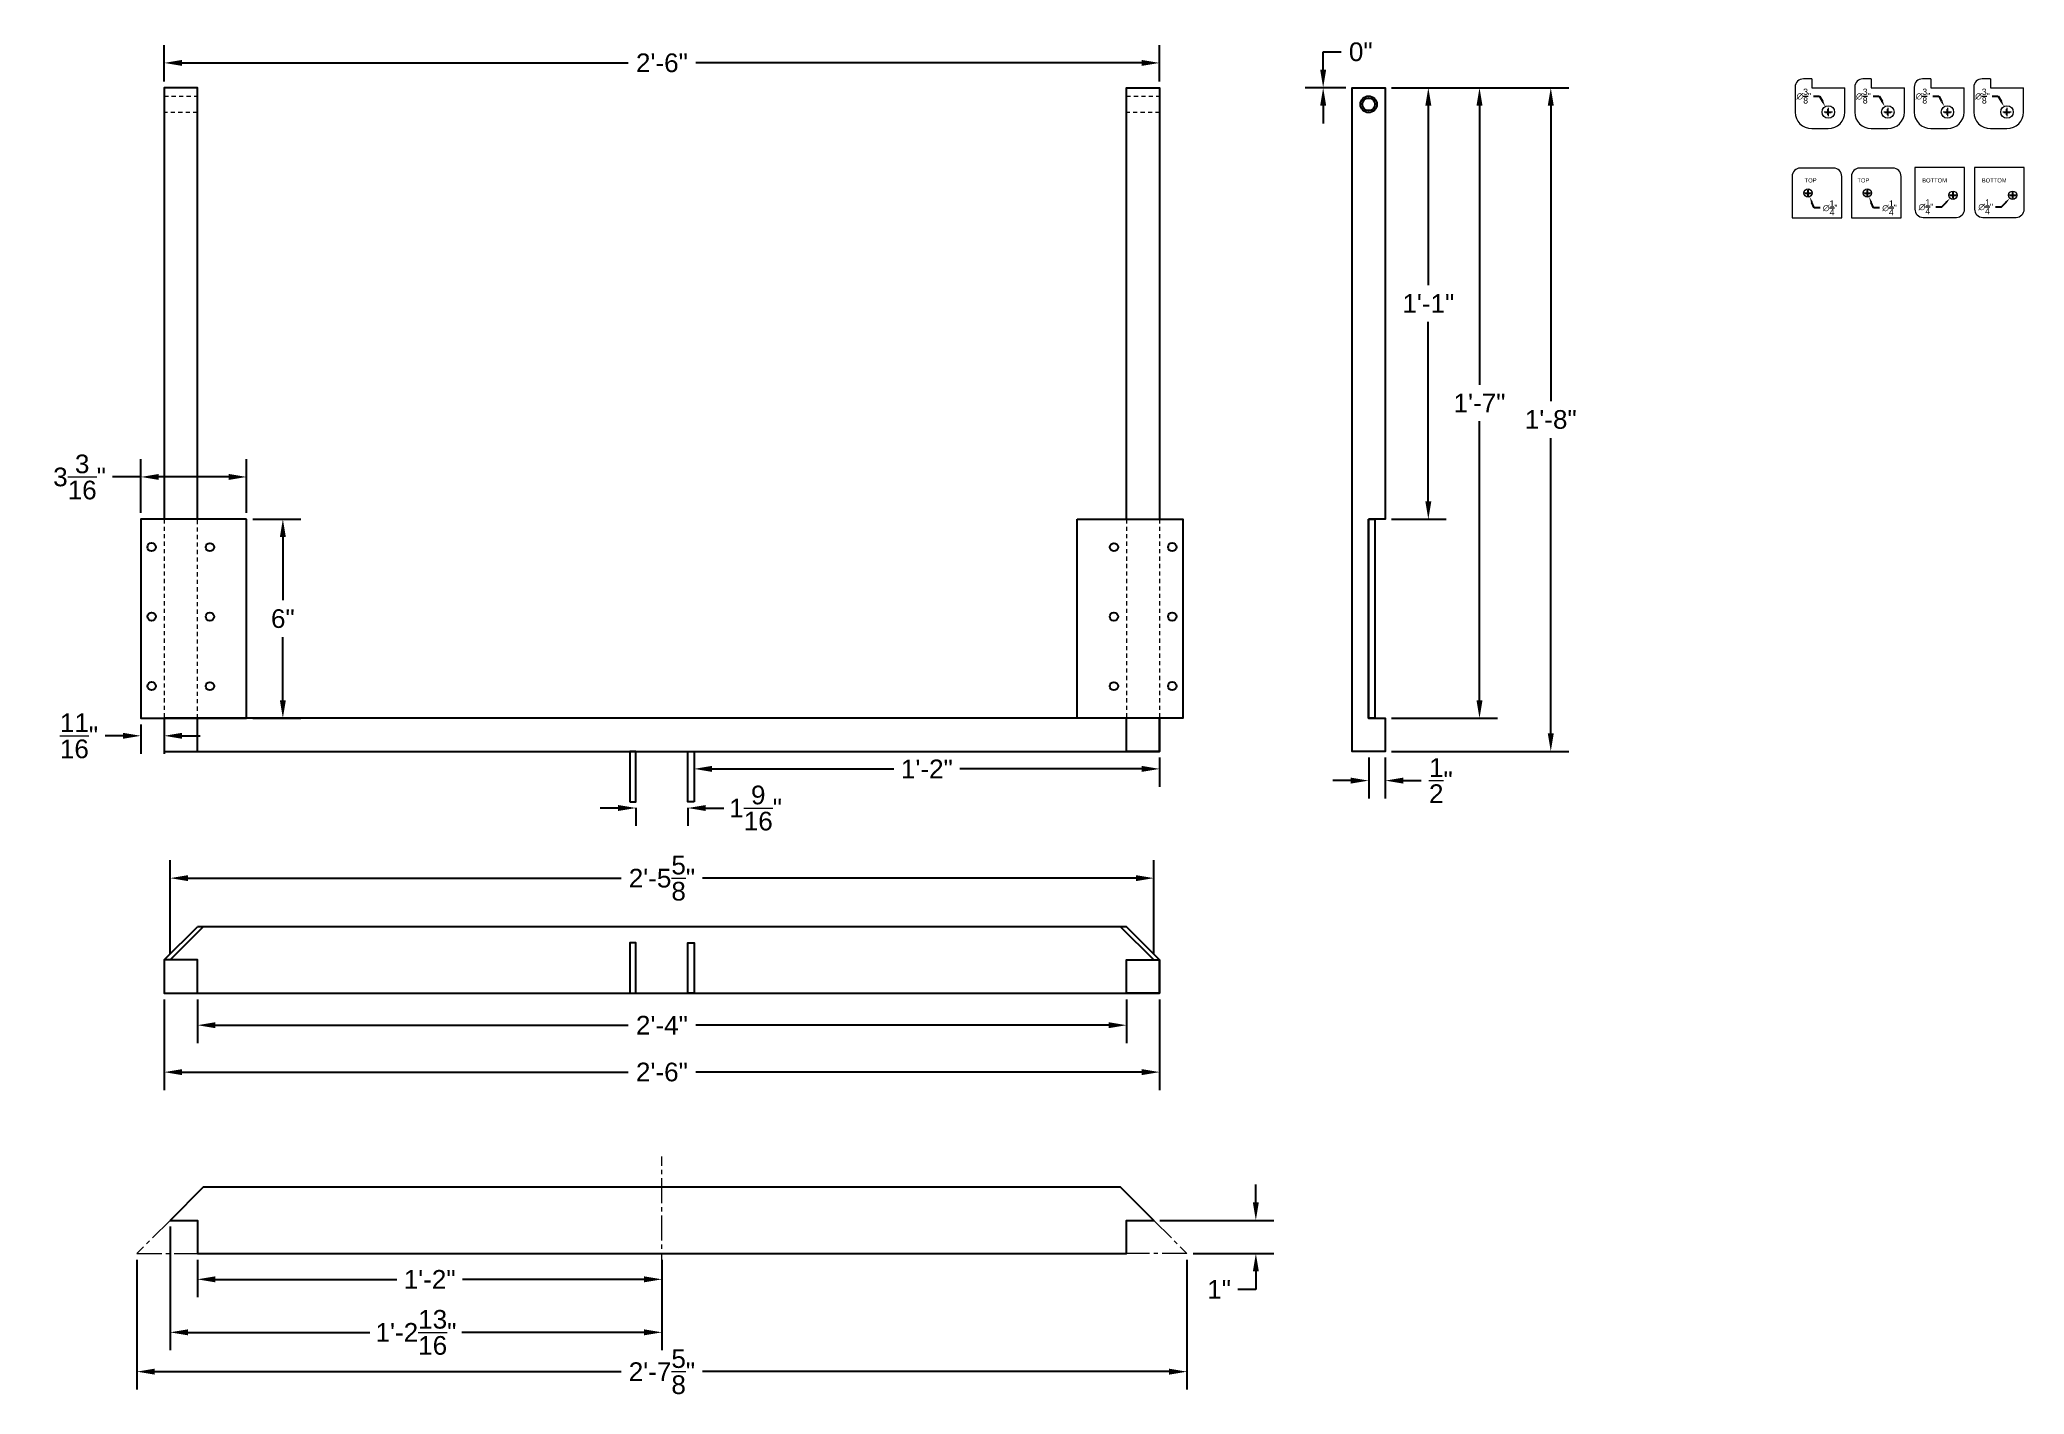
# Model space of a CAD drawing. Header units: inches. Extents: x 4 to 211, y 30 to 478.
# Drawn here: x 55.2 to 115, y 437 to 477.8 of the extents above; entities that cross this region are included whole.
import ezdxf

# ---------------------------------------------------------------- set-up
doc = ezdxf.new("R2010")
doc.units = ezdxf.units.IN
doc.header["$MEASUREMENT"] = 0
doc.header["$PDMODE"] = 3
doc.linetypes.add('CENTER2', pattern=[1.125, 0.75, -0.125, 0.125, -0.125])
doc.linetypes.add('HIDDEN2', pattern=[0.1875, 0.125, -0.0625])
for name, color, linetype, lineweight in [('CENTERLINE', 6, 'CENTER2', 13), ('DIM', 6, 'Continuous', 13), ('HIDDEN', 1, 'HIDDEN2', 13)]:
    doc.layers.add(name, color=color, linetype=linetype, lineweight=lineweight)
doc.layers.add('OBJECT', color=7, linetype='Continuous')
doc.styles.add('DIM', font='arial.ttf')
doc.styles.add('TitleAttribute', font='arial.ttf', dxfattribs={"height": 0.125})
doc.dimstyles.new('SM Dimensions', dxfattribs={"dimtxt": 0.1875, "dimasz": 0.18, "dimexe": 0.18, "dimexo": 0.0625, "dimgap": 0.09, "dimtad": 0, "dimtih": 1, "dimtoh": 1, "dimdec": 4, "dimzin": 0, "dimdsep": 46, "dimlunit": 4, "dimtxsty": 'DIM', "dimcen": 0.09, "dimadec": 0, "dimazin": 0, "dimtfac": 1, "dimtdec": 4, "dimtofl": 0, "dimtmove": 0, "dimatfit": 3, "dimfxl": 1, "dimtolj": 1, "dimtzin": 0, "dimarcsym": 0})
doc.dimstyles.new('SMD Dimensions', dxfattribs={"dimscale": 3, "dimtxt": 0.1875, "dimasz": 0.18, "dimexe": 0.18, "dimexo": 0.0625, "dimgap": 0.09, "dimtad": 0, "dimtih": 1, "dimtoh": 1, "dimdec": 4, "dimzin": 0, "dimdsep": 46, "dimlunit": 4, "dimtxsty": 'DIM', "dimcen": 0.09, "dimadec": 0, "dimazin": 0, "dimtfac": 1, "dimtdec": 4, "dimtofl": 0, "dimtmove": 0, "dimatfit": 3, "dimfxl": 1, "dimtolj": 1, "dimtzin": 0, "dimarcsym": 0})

msp = doc.modelspace()

# ---------------------------------------------------------------- texts
at = {"layer": 'DIM', "char_height": 0.125, "attachment_point": 1, "style": 'TitleAttribute'}
for s, insert in [('TOP', (108.35333, 473.65478)), ('TOP', (109.94278, 473.65478)), ('BOTTOM', (111.89608, 473.65478)), ('BOTTOM', (113.69408, 473.65478))]:
    msp.add_mtext_dynamic_manual_height_columns(s, width=0.4356626, gutter_width=0.625, heights=[0], dxfattribs=dict(at, insert=insert))

# ---------------------------------------------------------------- blocks, each defined once
blk = doc.blocks.new('*D32')
at = {"layer": 'Defpoints', "color": 0, "transparency": 16777216}
for p in [(95.714, 476.386), (95.714, 463.378), (97.012, 463.378)]:
    blk.add_point(p, dxfattribs=at)
at = {"layer": 'DIM', "color": 0, "lineweight": -2, "transparency": 16777216}
for p, q in [((95.901, 476.386), (97.552, 476.386)), ((97.012, 475.846), (97.012, 470.434)), ((97.012, 463.918), (97.012, 469.329)), ((95.901, 463.378), (97.552, 463.378))]:
    blk.add_line(p, q, dxfattribs=at)
at = {"layer": 'DIM', "color": 0, "transparency": 16777216}
for points in [[(96.922, 475.846), (97.102, 475.846), (97.012, 476.386)], [(96.922, 463.918), (97.102, 463.918), (97.012, 463.378)]]:
    blk.add_solid(points, dxfattribs=at)
at = {"layer": 'DIM', "color": 0, "transparency": 16777216, "insert": (97.012, 469.882), "char_height": 0.5625, "attachment_point": 5, "style": 'DIM'}
blk.add_mtext('\\A1;1\'-1"', dxfattribs=at)
blk = doc.blocks.new('*D33')
at = {"layer": 'Defpoints', "color": 0, "transparency": 16777216}
for p in [(95.714, 476.386), (95.714, 456.378), (100.702, 456.378)]:
    blk.add_point(p, dxfattribs=at)
at = {"layer": 'DIM', "color": 0, "lineweight": -2, "transparency": 16777216}
for p, q in [((95.901, 476.386), (101.242, 476.386)), ((100.702, 475.846), (100.702, 466.939)), ((100.702, 456.918), (100.702, 465.825)), ((95.901, 456.378), (101.242, 456.378))]:
    blk.add_line(p, q, dxfattribs=at)
at = {"layer": 'DIM', "color": 0, "transparency": 16777216}
for points in [[(100.612, 475.846), (100.792, 475.846), (100.702, 476.386)], [(100.612, 456.918), (100.792, 456.918), (100.702, 456.378)]]:
    blk.add_solid(points, dxfattribs=at)
at = {"layer": 'DIM', "color": 0, "transparency": 16777216, "insert": (100.702, 466.382), "char_height": 0.5625, "attachment_point": 5, "style": 'DIM'}
blk.add_mtext('\\A1;1\'-8"', dxfattribs=at)
blk = doc.blocks.new('*D34')
at = {"layer": 'Defpoints', "color": 0, "transparency": 16777216}
for p in [(95.714, 476.386), (95.714, 457.378), (98.554, 457.378)]:
    blk.add_point(p, dxfattribs=at)
at = {"layer": 'DIM', "color": 0, "lineweight": -2, "transparency": 16777216}
for p, q in [((95.901, 476.386), (99.094, 476.386)), ((98.554, 475.846), (98.554, 467.434)), ((98.554, 457.918), (98.554, 466.329)), ((95.901, 457.378), (99.094, 457.378))]:
    blk.add_line(p, q, dxfattribs=at)
at = {"layer": 'DIM', "color": 0, "transparency": 16777216}
for points in [[(98.464, 475.846), (98.644, 475.846), (98.554, 476.386)], [(98.464, 457.918), (98.644, 457.918), (98.554, 457.378)]]:
    blk.add_solid(points, dxfattribs=at)
at = {"layer": 'DIM', "color": 0, "transparency": 16777216, "insert": (98.554, 466.882), "char_height": 0.5625, "attachment_point": 5, "style": 'DIM'}
blk.add_mtext('\\A1;1\'-7"', dxfattribs=at)
blk = doc.blocks.new('*D35')
at = {"layer": 'Defpoints', "color": 0, "transparency": 16777216}
for p in [(95.214, 456.378), (95.714, 456.378), (95.714, 455.497)]:
    blk.add_point(p, dxfattribs=at)
at = {"layer": 'DIM', "color": 0, "lineweight": -2, "transparency": 16777216}
for p, q in [((95.214, 456.191), (95.214, 454.957)), ((95.714, 456.191), (95.714, 454.957)), ((94.674, 455.497), (94.134, 455.497)), ((96.254, 455.497), (96.794, 455.497))]:
    blk.add_line(p, q, dxfattribs=at)
at = {"layer": 'DIM', "color": 0, "transparency": 16777216}
for points in [[(94.674, 455.587), (94.674, 455.407), (95.214, 455.497)], [(96.254, 455.587), (96.254, 455.407), (95.714, 455.497)]]:
    blk.add_solid(points, dxfattribs=at)
at = {"layer": 'DIM', "color": 0, "transparency": 16777216, "insert": (97.39, 455.497), "char_height": 0.5625, "attachment_point": 5, "style": 'DIM'}
blk.add_mtext('\\A1;{\\H1x;\\S1/2;}"', dxfattribs=at)
blk = doc.blocks.new('*D36')
at = {"layer": 'Defpoints', "color": 0, "transparency": 16777216}
for p in [(58.914, 449.09), (88.914, 449.09), (88.914, 446.709)]:
    blk.add_point(p, dxfattribs=at)
at = {"layer": 'DIM', "color": 0, "lineweight": -2, "transparency": 16777216}
for p, q in [((58.914, 448.903), (58.914, 446.169)), ((88.914, 448.903), (88.914, 446.169)), ((59.454, 446.709), (72.892, 446.709)), ((88.374, 446.709), (74.936, 446.709))]:
    blk.add_line(p, q, dxfattribs=at)
at = {"layer": 'DIM', "color": 0, "transparency": 16777216}
for points in [[(59.454, 446.799), (59.454, 446.619), (58.914, 446.709)], [(88.374, 446.799), (88.374, 446.619), (88.914, 446.709)]]:
    blk.add_solid(points, dxfattribs=at)
at = {"layer": 'DIM', "color": 0, "transparency": 16777216, "insert": (73.914, 446.709), "char_height": 0.5625, "attachment_point": 5, "style": 'DIM'}
blk.add_mtext('\\A1;2\'-6"', dxfattribs=at)
blk = doc.blocks.new('*D37')
at = {"layer": 'Defpoints', "color": 0, "transparency": 16777216}
for p in [(88.737, 452.557), (59.091, 450.09), (88.737, 450.09)]:
    blk.add_point(p, dxfattribs=at)
at = {"layer": 'DIM', "color": 0, "lineweight": -2, "transparency": 16777216}
for p, q in [((59.091, 450.278), (59.091, 453.097)), ((88.737, 450.278), (88.737, 453.097)), ((59.631, 452.557), (72.686, 452.557)), ((88.197, 452.557), (75.142, 452.557))]:
    blk.add_line(p, q, dxfattribs=at)
at = {"layer": 'DIM', "color": 0, "transparency": 16777216}
for points in [[(59.631, 452.647), (59.631, 452.467), (59.091, 452.557)], [(88.197, 452.647), (88.197, 452.467), (88.737, 452.557)]]:
    blk.add_solid(points, dxfattribs=at)
at = {"layer": 'DIM', "color": 0, "transparency": 16777216, "insert": (73.914, 452.557), "char_height": 0.5625, "attachment_point": 5, "style": 'DIM'}
blk.add_mtext('\\A1;2\'-5{\\H1x;\\S5/8;}"', dxfattribs=at)
blk = doc.blocks.new('*D38')
at = {"layer": 'Defpoints', "color": 0, "transparency": 16777216}
for p in [(59.914, 449.09), (87.914, 449.09), (87.914, 448.124)]:
    blk.add_point(p, dxfattribs=at)
at = {"layer": 'DIM', "color": 0, "lineweight": -2, "transparency": 16777216}
for p, q in [((59.914, 448.903), (59.914, 447.584)), ((87.914, 448.903), (87.914, 447.584)), ((60.454, 448.124), (72.892, 448.124)), ((87.374, 448.124), (74.936, 448.124))]:
    blk.add_line(p, q, dxfattribs=at)
at = {"layer": 'DIM', "color": 0, "transparency": 16777216}
for points in [[(60.454, 448.214), (60.454, 448.034), (59.914, 448.124)], [(87.374, 448.214), (87.374, 448.034), (87.914, 448.124)]]:
    blk.add_solid(points, dxfattribs=at)
at = {"layer": 'DIM', "color": 0, "transparency": 16777216, "insert": (73.914, 448.124), "char_height": 0.5625, "attachment_point": 5, "style": 'DIM'}
blk.add_mtext('\\A1;2\'-4"', dxfattribs=at)
blk = doc.blocks.new('*D39')
at = {"layer": 'Defpoints', "color": 0, "transparency": 16777216}
for p in [(58.091, 441.24), (89.737, 441.24), (89.737, 437.679)]:
    blk.add_point(p, dxfattribs=at)
at = {"layer": 'DIM', "color": 0, "lineweight": -2, "transparency": 16777216}
for p, q in [((58.091, 441.052), (58.091, 437.139)), ((89.737, 441.052), (89.737, 437.139)), ((58.631, 437.679), (72.686, 437.679)), ((89.197, 437.679), (75.142, 437.679))]:
    blk.add_line(p, q, dxfattribs=at)
at = {"layer": 'DIM', "color": 0, "transparency": 16777216}
for points in [[(58.631, 437.769), (58.631, 437.589), (58.091, 437.679)], [(89.197, 437.769), (89.197, 437.589), (89.737, 437.679)]]:
    blk.add_solid(points, dxfattribs=at)
at = {"layer": 'DIM', "color": 0, "transparency": 16777216, "insert": (73.914, 437.679), "char_height": 0.5625, "attachment_point": 5, "style": 'DIM'}
blk.add_mtext('\\A1;2\'-7{\\H1x;\\S5/8;}"', dxfattribs=at)
blk = doc.blocks.new('*D40')
at = {"layer": 'Defpoints', "color": 0, "transparency": 16777216}
for p in [(59.091, 442.24), (73.914, 440.51), (73.914, 438.864)]:
    blk.add_point(p, dxfattribs=at)
at = {"layer": 'DIM', "color": 0, "lineweight": -2, "transparency": 16777216}
for p, q in [((59.091, 442.052), (59.091, 438.324)), ((73.914, 440.323), (73.914, 438.324)), ((59.631, 438.864), (65.116, 438.864)), ((73.374, 438.864), (67.889, 438.864))]:
    blk.add_line(p, q, dxfattribs=at)
at = {"layer": 'DIM', "color": 0, "transparency": 16777216}
for points in [[(59.631, 438.954), (59.631, 438.774), (59.091, 438.864)], [(73.374, 438.954), (73.374, 438.774), (73.914, 438.864)]]:
    blk.add_solid(points, dxfattribs=at)
at = {"layer": 'DIM', "color": 0, "transparency": 16777216, "insert": (66.502, 438.864), "char_height": 0.5625, "attachment_point": 5, "style": 'DIM'}
blk.add_mtext('\\A1;1\'-2{\\H1x;\\S13/16;}"', dxfattribs=at)
blk = doc.blocks.new('*D41')
at = {"layer": 'Defpoints', "color": 0, "transparency": 16777216}
for p in [(59.914, 441.24), (73.914, 441.24), (73.914, 440.462)]:
    blk.add_point(p, dxfattribs=at)
at = {"layer": 'DIM', "color": 0, "lineweight": -2, "transparency": 16777216}
for p, q in [((59.914, 441.052), (59.914, 439.922)), ((73.914, 441.052), (73.914, 439.922)), ((60.454, 440.462), (65.923, 440.462)), ((73.374, 440.462), (67.905, 440.462))]:
    blk.add_line(p, q, dxfattribs=at)
at = {"layer": 'DIM', "color": 0, "transparency": 16777216}
for points in [[(60.454, 440.552), (60.454, 440.372), (59.914, 440.462)], [(73.374, 440.552), (73.374, 440.372), (73.914, 440.462)]]:
    blk.add_solid(points, dxfattribs=at)
at = {"layer": 'DIM', "color": 0, "transparency": 16777216, "insert": (66.914, 440.462), "char_height": 0.5625, "attachment_point": 5, "style": 'DIM'}
blk.add_mtext('\\A1;1\'-2"', dxfattribs=at)
blk = doc.blocks.new('*D42')
at = {"layer": 'Defpoints', "color": 0, "transparency": 16777216}
for p in [(88.737, 442.24), (89.737, 441.24), (91.814, 441.24)]:
    blk.add_point(p, dxfattribs=at)
at = {"layer": 'DIM', "color": 0, "lineweight": -2, "transparency": 16777216}
for p, q in [((91.814, 442.78), (91.814, 443.32)), ((88.925, 442.24), (92.354, 442.24)), ((89.925, 441.24), (92.354, 441.24)), ((91.814, 440.7), (91.814, 440.16)), ((91.814, 440.16), (91.274, 440.16))]:
    blk.add_line(p, q, dxfattribs=at)
at = {"layer": 'DIM', "color": 0, "transparency": 16777216}
for points in [[(91.724, 442.78), (91.904, 442.78), (91.814, 442.24)], [(91.724, 440.7), (91.904, 440.7), (91.814, 441.24)]]:
    blk.add_solid(points, dxfattribs=at)
at = {"layer": 'DIM', "color": 0, "transparency": 16777216, "insert": (90.707, 440.16), "char_height": 0.5625, "attachment_point": 5, "style": 'DIM'}
blk.add_mtext('\\A1;1"', dxfattribs=at)
blk = doc.blocks.new('*D44')
at = {"layer": 'Defpoints', "color": 0, "transparency": 16777216}
for p in [(74.884, 456.378), (88.914, 456.378), (88.914, 455.851)]:
    blk.add_point(p, dxfattribs=at)
at = {"layer": 'DIM', "color": 0, "lineweight": -2, "transparency": 16777216}
for p, q in [((74.884, 456.191), (74.884, 455.311)), ((75.424, 455.851), (80.908, 455.851)), ((88.374, 455.851), (82.89, 455.851)), ((88.914, 456.191), (88.914, 455.311))]:
    blk.add_line(p, q, dxfattribs=at)
at = {"layer": 'DIM', "color": 0, "transparency": 16777216}
for points in [[(75.424, 455.941), (75.424, 455.761), (74.884, 455.851)], [(88.374, 455.941), (88.374, 455.761), (88.914, 455.851)]]:
    blk.add_solid(points, dxfattribs=at)
at = {"layer": 'DIM', "color": 0, "transparency": 16777216, "insert": (81.899, 455.851), "char_height": 0.5625, "attachment_point": 5, "style": 'DIM'}
blk.add_mtext('\\A1;1\'-2"', dxfattribs=at)
blk = doc.blocks.new('*D45')
at = {"layer": 'Defpoints', "color": 0, "transparency": 16777216}
for p in [(73.133, 454.861), (74.696, 454.861), (74.696, 454.671)]:
    blk.add_point(p, dxfattribs=at)
at = {"layer": 'DIM', "color": 0, "lineweight": -2, "transparency": 16777216}
for p, q in [((72.593, 454.671), (72.053, 454.671)), ((73.133, 454.674), (73.133, 454.131)), ((74.696, 454.674), (74.696, 454.131)), ((75.236, 454.671), (75.776, 454.671))]:
    blk.add_line(p, q, dxfattribs=at)
at = {"layer": 'DIM', "color": 0, "transparency": 16777216}
for points in [[(72.593, 454.761), (72.593, 454.581), (73.133, 454.671)], [(75.236, 454.761), (75.236, 454.581), (74.696, 454.671)]]:
    blk.add_solid(points, dxfattribs=at)
at = {"layer": 'DIM', "color": 0, "transparency": 16777216, "insert": (76.738, 454.671), "char_height": 0.5625, "attachment_point": 5, "style": 'DIM'}
blk.add_mtext('\\A1;1{\\H1x;\\S9/16;}"', dxfattribs=at)
blk = doc.blocks.new('*D46')
at = {"layer": 'Defpoints', "color": 0, "transparency": 16777216}
for p in [(88.914, 477.134), (58.914, 476.386), (88.914, 476.386)]:
    blk.add_point(p, dxfattribs=at)
at = {"layer": 'DIM', "color": 0, "lineweight": -2, "transparency": 16777216}
for p, q in [((58.914, 476.573), (58.914, 477.674)), ((88.914, 476.573), (88.914, 477.674)), ((59.454, 477.134), (72.892, 477.134)), ((88.374, 477.134), (74.936, 477.134))]:
    blk.add_line(p, q, dxfattribs=at)
at = {"layer": 'DIM', "color": 0, "transparency": 16777216}
for points in [[(59.454, 477.224), (59.454, 477.044), (58.914, 477.134)], [(88.374, 477.224), (88.374, 477.044), (88.914, 477.134)]]:
    blk.add_solid(points, dxfattribs=at)
at = {"layer": 'DIM', "color": 0, "transparency": 16777216, "insert": (73.914, 477.134), "char_height": 0.5625, "attachment_point": 5, "style": 'DIM'}
blk.add_mtext('\\A1;2\'-6"', dxfattribs=at)
blk = doc.blocks.new('*D47')
at = {"layer": 'Defpoints', "color": 0, "transparency": 16777216}
for p in [(93.843, 476.386), (94.714, 476.386), (94.714, 476.386)]:
    blk.add_point(p, dxfattribs=at)
at = {"layer": 'DIM', "color": 0, "lineweight": -2, "transparency": 16777216}
for p, q in [((93.843, 476.926), (93.843, 477.466)), ((93.843, 477.466), (94.383, 477.466)), ((94.526, 476.386), (93.303, 476.386)), ((94.526, 476.386), (93.303, 476.386)), ((93.843, 475.846), (93.843, 475.306))]:
    blk.add_line(p, q, dxfattribs=at)
at = {"layer": 'DIM', "color": 0, "transparency": 16777216}
for points in [[(93.753, 476.926), (93.933, 476.926), (93.843, 476.386)], [(93.753, 475.846), (93.933, 475.846), (93.843, 476.386)]]:
    blk.add_solid(points, dxfattribs=at)
at = {"layer": 'DIM', "color": 0, "transparency": 16777216, "insert": (94.976, 477.466), "char_height": 0.5625, "attachment_point": 5, "style": 'DIM'}
blk.add_mtext('\\A1;0"', dxfattribs=at)
blk = doc.blocks.new('*D48')
at = {"layer": 'Defpoints', "color": 0, "transparency": 16777216}
for p in [(58.212, 457.378), (58.914, 457.378), (58.914, 456.848)]:
    blk.add_point(p, dxfattribs=at)
at = {"layer": 'DIM', "color": 0, "lineweight": -2, "transparency": 16777216}
for p, q in [((58.212, 457.191), (58.212, 456.308)), ((58.914, 457.191), (58.914, 456.308)), ((57.672, 456.848), (57.132, 456.848)), ((59.454, 456.848), (59.994, 456.848))]:
    blk.add_line(p, q, dxfattribs=at)
at = {"layer": 'DIM', "color": 0, "transparency": 16777216}
for points in [[(57.672, 456.938), (57.672, 456.758), (58.212, 456.848)], [(59.454, 456.938), (59.454, 456.758), (58.914, 456.848)]]:
    blk.add_solid(points, dxfattribs=at)
at = {"layer": 'DIM', "color": 0, "transparency": 16777216, "insert": (56.346, 456.848), "char_height": 0.5625, "attachment_point": 5, "style": 'DIM'}
blk.add_mtext('\\A1;{\\H1x;\\S11/16;}"', dxfattribs=at)
blk = doc.blocks.new('*D49')
at = {"layer": 'Defpoints', "color": 0, "transparency": 16777216}
for p in [(61.399, 463.378), (61.399, 457.378), (62.49, 457.378)]:
    blk.add_point(p, dxfattribs=at)
at = {"layer": 'DIM', "color": 0, "lineweight": -2, "transparency": 16777216}
for p, q in [((61.587, 463.378), (63.03, 463.378)), ((62.49, 462.838), (62.49, 460.935)), ((62.49, 457.918), (62.49, 459.821)), ((61.587, 457.378), (63.03, 457.378))]:
    blk.add_line(p, q, dxfattribs=at)
at = {"layer": 'DIM', "color": 0, "transparency": 16777216}
for points in [[(62.4, 462.838), (62.58, 462.838), (62.49, 463.378)], [(62.4, 457.918), (62.58, 457.918), (62.49, 457.378)]]:
    blk.add_solid(points, dxfattribs=at)
at = {"layer": 'DIM', "color": 0, "transparency": 16777216, "insert": (62.49, 460.378), "char_height": 0.5625, "attachment_point": 5, "style": 'DIM'}
blk.add_mtext('\\A1;6"', dxfattribs=at)
blk = doc.blocks.new('*D50')
at = {"layer": 'Defpoints', "color": 0, "transparency": 16777216}
for p in [(61.399, 464.652), (58.212, 463.378), (61.399, 463.378)]:
    blk.add_point(p, dxfattribs=at)
at = {"layer": 'DIM', "color": 0, "lineweight": -2, "transparency": 16777216}
for p, q in [((58.212, 463.566), (58.212, 465.192)), ((61.399, 463.566), (61.399, 465.192)), ((58.212, 464.652), (57.351, 464.652)), ((60.859, 464.652), (58.752, 464.652))]:
    blk.add_line(p, q, dxfattribs=at)
at = {"layer": 'DIM', "color": 0, "transparency": 16777216}
for points in [[(58.752, 464.742), (58.752, 464.562), (58.212, 464.652)], [(60.859, 464.742), (60.859, 464.562), (61.399, 464.652)]]:
    blk.add_solid(points, dxfattribs=at)
at = {"layer": 'DIM', "color": 0, "transparency": 16777216, "insert": (56.363, 464.652), "char_height": 0.5625, "attachment_point": 5, "style": 'DIM'}
blk.add_mtext('\\A1;3{\\H1x;\\S3/16;}"', dxfattribs=at)
blk = doc.blocks.new('*D52')
at = {"layer": 'Defpoints', "color": 0, "transparency": 16777216}
for p in [(108.977, 475.818), (109.157, 475.489)]:
    blk.add_point(p, dxfattribs=at)
at = {"layer": 'DIM', "color": 0, "lineweight": -2, "transparency": 16777216}
for p, q in [((108.623, 476.134), (108.803, 476.134)), ((108.803, 476.134), (108.89, 475.976)), ((108.977, 475.654), (109.157, 475.654)), ((109.067, 475.564), (109.067, 475.744))]:
    blk.add_line(p, q, dxfattribs=at)
at = {"layer": 'DIM', "color": 0, "transparency": 16777216}
blk.add_solid([(108.916, 475.99), (108.864, 475.961), (108.977, 475.818)], dxfattribs=at)
at = {"layer": 'DIM', "color": 0, "transparency": 16777216, "insert": (108.328, 476.134), "char_height": 0.1875, "attachment_point": 5, "style": 'DIM'}
blk.add_mtext('\\A1;∅{\\H1x;\\S3/8;}"', dxfattribs=at)
blk = doc.blocks.new('*D53')
at = {"layer": 'Defpoints', "color": 0, "transparency": 16777216}
for p in [(108.407, 473.326), (108.504, 473.096)]:
    blk.add_point(p, dxfattribs=at)
at = {"layer": 'DIM', "color": 0, "lineweight": -2, "transparency": 16777216}
for p, q in [((108.366, 473.211), (108.546, 473.211)), ((108.456, 473.121), (108.456, 473.301)), ((108.645, 472.765), (108.575, 472.931)), ((108.825, 472.765), (108.645, 472.765))]:
    blk.add_line(p, q, dxfattribs=at)
at = {"layer": 'DIM', "color": 0, "transparency": 16777216}
blk.add_solid([(108.602, 472.942), (108.547, 472.919), (108.504, 473.096)], dxfattribs=at)
at = {"layer": 'DIM', "color": 0, "transparency": 16777216, "insert": (109.123, 472.765), "char_height": 0.1875, "attachment_point": 5, "style": 'DIM'}
blk.add_mtext('\\A1;∅{\\H1x;\\S1/4;}"', dxfattribs=at)
blk = doc.blocks.new('*D54')
at = {"layer": 'Defpoints', "color": 0, "transparency": 16777216}
for p in [(112.912, 473.236), (112.739, 473.056)]:
    blk.add_point(p, dxfattribs=at)
at = {"layer": 'DIM', "color": 0, "lineweight": -2, "transparency": 16777216}
for p, q in [((112.736, 473.146), (112.916, 473.146)), ((112.826, 473.056), (112.826, 473.236)), ((112.309, 472.797), (112.489, 472.797)), ((112.489, 472.797), (112.614, 472.926))]:
    blk.add_line(p, q, dxfattribs=at)
at = {"layer": 'DIM', "color": 0, "transparency": 16777216}
blk.add_solid([(112.592, 472.947), (112.636, 472.906), (112.739, 473.056)], dxfattribs=at)
at = {"layer": 'DIM', "color": 0, "transparency": 16777216, "insert": (112.011, 472.797), "char_height": 0.1875, "attachment_point": 5, "style": 'DIM'}
blk.add_mtext('\\A1;∅{\\H1x;\\S1/4;}"', dxfattribs=at)
blk = doc.blocks.new('*D55')
at = {"layer": 'Defpoints', "color": 0, "transparency": 16777216}
for p in [(114.71, 473.236), (114.537, 473.056)]:
    blk.add_point(p, dxfattribs=at)
at = {"layer": 'DIM', "color": 0, "lineweight": -2, "transparency": 16777216}
for p, q in [((114.534, 473.146), (114.714, 473.146)), ((114.624, 473.056), (114.624, 473.236)), ((114.107, 472.797), (114.287, 472.797)), ((114.287, 472.797), (114.412, 472.926))]:
    blk.add_line(p, q, dxfattribs=at)
at = {"layer": 'DIM', "color": 0, "transparency": 16777216}
blk.add_solid([(114.39, 472.947), (114.434, 472.906), (114.537, 473.056)], dxfattribs=at)
at = {"layer": 'DIM', "color": 0, "transparency": 16777216, "insert": (113.809, 472.797), "char_height": 0.1875, "attachment_point": 5, "style": 'DIM'}
blk.add_mtext('\\A1;∅{\\H1x;\\S1/4;}"', dxfattribs=at)
blk = doc.blocks.new('*D56')
at = {"layer": 'Defpoints', "color": 0, "transparency": 16777216}
for p in [(110.194, 473.326), (110.292, 473.096)]:
    blk.add_point(p, dxfattribs=at)
at = {"layer": 'DIM', "color": 0, "lineweight": -2, "transparency": 16777216}
for p, q in [((110.153, 473.211), (110.333, 473.211)), ((110.243, 473.121), (110.243, 473.301)), ((110.433, 472.765), (110.363, 472.931)), ((110.613, 472.765), (110.433, 472.765))]:
    blk.add_line(p, q, dxfattribs=at)
at = {"layer": 'DIM', "color": 0, "transparency": 16777216}
blk.add_solid([(110.39, 472.942), (110.335, 472.919), (110.292, 473.096)], dxfattribs=at)
at = {"layer": 'DIM', "color": 0, "transparency": 16777216, "insert": (110.911, 472.765), "char_height": 0.1875, "attachment_point": 5, "style": 'DIM'}
blk.add_mtext('\\A1;∅{\\H1x;\\S1/4;}"', dxfattribs=at)
blk = doc.blocks.new('*D57')
at = {"layer": 'Defpoints', "color": 0, "transparency": 16777216}
for p in [(110.771, 475.818), (110.952, 475.489)]:
    blk.add_point(p, dxfattribs=at)
at = {"layer": 'DIM', "color": 0, "lineweight": -2, "transparency": 16777216}
for p, q in [((110.418, 476.134), (110.598, 476.134)), ((110.598, 476.134), (110.685, 475.976)), ((110.772, 475.654), (110.952, 475.654)), ((110.862, 475.564), (110.862, 475.744))]:
    blk.add_line(p, q, dxfattribs=at)
at = {"layer": 'DIM', "color": 0, "transparency": 16777216}
blk.add_solid([(110.711, 475.99), (110.658, 475.961), (110.771, 475.818)], dxfattribs=at)
at = {"layer": 'DIM', "color": 0, "transparency": 16777216, "insert": (110.123, 476.134), "char_height": 0.1875, "attachment_point": 5, "style": 'DIM'}
blk.add_mtext('\\A1;∅{\\H1x;\\S3/8;}"', dxfattribs=at)
blk = doc.blocks.new('*D58')
at = {"layer": 'Defpoints', "color": 0, "transparency": 16777216}
for p in [(112.566, 475.818), (112.746, 475.489)]:
    blk.add_point(p, dxfattribs=at)
at = {"layer": 'DIM', "color": 0, "lineweight": -2, "transparency": 16777216}
for p, q in [((112.213, 476.134), (112.393, 476.134)), ((112.393, 476.134), (112.479, 475.976)), ((112.566, 475.654), (112.746, 475.654)), ((112.656, 475.564), (112.656, 475.744))]:
    blk.add_line(p, q, dxfattribs=at)
at = {"layer": 'DIM', "color": 0, "transparency": 16777216}
blk.add_solid([(112.506, 475.99), (112.453, 475.961), (112.566, 475.818)], dxfattribs=at)
at = {"layer": 'DIM', "color": 0, "transparency": 16777216, "insert": (111.918, 476.134), "char_height": 0.1875, "attachment_point": 5, "style": 'DIM'}
blk.add_mtext('\\A1;∅{\\H1x;\\S3/8;}"', dxfattribs=at)
blk = doc.blocks.new('*D59')
at = {"layer": 'Defpoints', "color": 0, "transparency": 16777216}
for p in [(114.361, 475.818), (114.541, 475.489)]:
    blk.add_point(p, dxfattribs=at)
at = {"layer": 'DIM', "color": 0, "lineweight": -2, "transparency": 16777216}
for p, q in [((114.007, 476.134), (114.187, 476.134)), ((114.187, 476.134), (114.274, 475.976)), ((114.361, 475.654), (114.541, 475.654)), ((114.451, 475.564), (114.451, 475.744))]:
    blk.add_line(p, q, dxfattribs=at)
at = {"layer": 'DIM', "color": 0, "transparency": 16777216}
blk.add_solid([(114.3, 475.99), (114.248, 475.961), (114.361, 475.818)], dxfattribs=at)
at = {"layer": 'DIM', "color": 0, "transparency": 16777216, "insert": (113.712, 476.134), "char_height": 0.1875, "attachment_point": 5, "style": 'DIM'}
blk.add_mtext('\\A1;∅{\\H1x;\\S3/8;}"', dxfattribs=at)

# ---------------------------------------------------------------- dimensions: what is measured, and where the dimension line sits
at = {"layer": 'DIM'}
for base, p1, p2, picture, middle in [((88.91395, 477.1341), (58.91395, 476.38554), (88.91395, 476.38554), '*D46', (73.91395, 477.1341)), ((88.91395, 455.85069), (74.88389, 456.37803), (88.91395, 456.37803), '*D44', (81.89892, 455.85069)), ((95.71376, 455.49699), (95.21376, 456.37803), (95.71376, 456.37803), '*D35', (97.3899, 455.49699)), ((74.69639, 454.6714), (73.13266, 454.86134), (74.69639, 454.86134), '*D45', (76.7382, 454.6714)), ((88.737171, 452.556846), (59.090725, 450.090128), (88.737171, 450.090128), '*D37', (73.913948, 452.556846)), ((87.91395, 448.12416), (59.91395, 449.09013), (87.91395, 449.09013), '*D38', (73.91395, 448.12416)), ((73.91395, 438.86428), (59.09072, 442.23968), (73.91395, 440.51049), '*D40', (66.50234, 438.86428)), ((89.737171, 437.678565), (58.090725, 441.23968), (89.737171, 441.23968), '*D39', (73.913948, 437.678565)), ((73.91395, 440.46241), (59.91395, 441.23968), (73.91395, 441.23968), '*D41', (66.91395, 440.46241))]:
    dim = msp.add_linear_dim(base=base, p1=p1, p2=p2, dimstyle='SMD Dimensions', dxfattribs=at)
    dim.commit()
    dim.dimension.update_dxf_attribs({"geometry": picture, "text_midpoint": middle})
for base, p1, p2, picture, middle in [((93.8428366502, 476.3855429594), (94.7137580555, 476.3855429594), (94.7137580555, 476.3855429594), '*D47', (94.9761014865, 477.4655429594)), ((97.01205, 463.37803), (95.71376, 476.38554), (95.71376, 463.37803), '*D32', (97.01205, 469.88178)), ((100.70183, 456.37803), (95.71376, 476.38554), (95.71376, 456.37803), '*D33', (100.70183, 466.38178)), ((98.55367, 457.37803), (95.71376, 476.38554), (95.71376, 457.37803), '*D34', (98.55367, 466.88178)), ((62.48974, 457.37803), (61.39935, 463.37803), (61.39935, 457.37803), '*D49', (62.48974, 460.37803)), ((91.81354, 441.23968), (88.73717, 442.23968), (89.73717, 441.23968), '*D42', (90.70675, 440.15968))]:
    dim = msp.add_linear_dim(base=base, p1=p1, p2=p2, angle=90, dimstyle='SMD Dimensions', dxfattribs=at)
    dim.commit()
    dim.dimension.update_dxf_attribs({"geometry": picture, "text_midpoint": middle})
for p1, p2, picture, middle in [((109.15709, 475.48921), (108.97665, 475.81795), '*D52', (108.32847, 476.13353)), ((110.95176, 475.48921), (110.77132, 475.81795), '*D57', (110.12314, 476.13353)), ((112.74642, 475.48921), (112.56598, 475.81795), '*D58', (111.9178, 476.13353)), ((114.54109, 475.48921), (114.36065, 475.81795), '*D59', (113.71247, 476.13353)), ((108.40658, 473.32628), (108.50443, 473.09622), '*D53', (109.12337, 472.76495)), ((110.19449, 473.32628), (110.29234, 473.09622), '*D56', (110.91128, 472.76495)), ((112.91217, 473.23633), (112.73885, 473.05617), '*D54', (112.01123, 472.79674)), ((114.71017, 473.23633), (114.53685, 473.05617), '*D55', (113.80923, 472.79674))]:
    dim = msp.add_diameter_dim_2p(p1=p1, p2=p2, dimstyle='SM Dimensions', dxfattribs=at)
    dim.commit()
    dim.dimension.update_dxf_attribs({"geometry": picture, "text_midpoint": middle})
for base, p1, p2, picture, middle in [((61.39935, 464.65247), (58.21185, 463.37803), (61.39935, 463.37803), '*D50', (56.36326, 464.65247)), ((58.91395, 456.84781), (58.21185, 457.37803), (58.91395, 457.37803), '*D48', (56.34578, 456.84781)), ((88.91395, 446.70948), (58.91395, 449.09013), (88.91395, 449.09013), '*D36', (73.91395, 446.70948))]:
    dim = msp.add_linear_dim(base=base, p1=p1, p2=p2, dimstyle='SMD Dimensions', dxfattribs=at)
    dim.commit()
    dim.dimension.update_dxf_attribs({"geometry": picture, "text_midpoint": middle, "dimtype": 160})

# ---------------------------------------------------------------- linework, layer by layer
at = {"layer": 'CENTERLINE'}
for p, q in [((73.91395, 440.51049), (73.91395, 444.16592)), ((59.09072, 442.23968), (58.09072, 441.23968)), ((88.73717, 442.23968), (89.73717, 441.23968)), ((58.09072, 441.23968), (59.91395, 441.23968)), ((89.73717, 441.23968), (87.91395, 441.23968))]:
    msp.add_line(p, q, dxfattribs=at)
at = {"layer": 'DIM'}
for p, q in [((108.56687, 476.65358), (108.56687, 476.37938)), ((108.56687, 476.37938), (109.56687, 476.37938)), ((110.36154, 476.65358), (110.36154, 476.37938)), ((110.36154, 476.37938), (111.36154, 476.37938)), ((112.1562, 476.65358), (112.1562, 476.37938)), ((112.1562, 476.37938), (113.1562, 476.37938)), ((113.95087, 476.65358), (113.95087, 476.37938)), ((113.95087, 476.37938), (114.95087, 476.37938)), ((109.19187, 475.65358), (108.94187, 475.65358)), ((109.06687, 475.77858), (109.06687, 475.52858)), ((110.98654, 475.65358), (110.73654, 475.65358)), ((110.86154, 475.77858), (110.86154, 475.52858)), ((112.7812, 475.65358), (112.5312, 475.65358)), ((112.6562, 475.77858), (112.6562, 475.52858)), ((114.57587, 475.65358), (114.32587, 475.65358)), ((114.45087, 475.77858), (114.45087, 475.52858)), ((108.58051, 473.21125), (108.33051, 473.21125)), ((108.45551, 473.33625), (108.45551, 473.08625)), ((110.36841, 473.21125), (110.11841, 473.21125)), ((110.24341, 473.33625), (110.24341, 473.08625)), ((112.95051, 473.14625), (112.70051, 473.14625)), ((112.82551, 473.27125), (112.82551, 473.02125)), ((114.74851, 473.14625), (114.49851, 473.14625)), ((114.62351, 473.27125), (114.62351, 473.02125))]:
    msp.add_line(p, q, dxfattribs=at)
for points in [[(108.56687, 476.65358), (108.31687, 476.65358, 0.41421356), (108.06687, 476.40358), (108.06687, 475.65358, 0.41421356), (108.56687, 475.15358), (109.06687, 475.15358, 0.41421356), (109.56687, 475.65358), (109.56687, 476.37938)], [(110.36154, 476.65358), (110.11154, 476.65358, 0.41421356), (109.86154, 476.40358), (109.86154, 475.65358, 0.41421356), (110.36154, 475.15358), (110.86154, 475.15358, 0.41421356), (111.36154, 475.65358), (111.36154, 476.37938)], [(112.1562, 476.65358), (111.9062, 476.65358, 0.41421356), (111.6562, 476.40358), (111.6562, 475.65358, 0.41421356), (112.1562, 475.15358), (112.6562, 475.15358, 0.41421356), (113.1562, 475.65358), (113.1562, 476.37938)], [(113.95087, 476.65358), (113.70087, 476.65358, 0.41421356), (113.45087, 476.40358), (113.45087, 475.65358, 0.41421356), (113.95087, 475.15358), (114.45087, 475.15358, 0.41421356), (114.95087, 475.65358), (114.95087, 476.37938)]]:
    msp.add_lwpolyline(points, format="xyb", dxfattribs=at)
for points in [[(107.97351, 472.46125), (109.47351, 472.46125), (109.47351, 473.71125, 0.41421356), (109.22351, 473.96125), (108.22351, 473.96125, 0.41421356), (107.97351, 473.71125)], [(109.76141, 472.46125), (111.26141, 472.46125), (111.26141, 473.71125, 0.41421356), (111.01141, 473.96125), (110.01141, 473.96125, 0.41421356), (109.76141, 473.71125)], [(113.17551, 473.97794), (111.67551, 473.97794), (111.67551, 472.72794, 0.41421356), (111.92551, 472.47794), (112.92551, 472.47794, 0.41421356), (113.17551, 472.72794)], [(114.97351, 473.97794), (113.47351, 473.97794), (113.47351, 472.72794, 0.41421356), (113.72351, 472.47794), (114.72351, 472.47794, 0.41421356), (114.97351, 472.72794)]]:
    msp.add_lwpolyline(points, format="xyb", close=True, dxfattribs=at)
for centre, radius in [((109.06687, 475.65358), 0.1875), ((110.86154, 475.65358), 0.1875), ((112.6562, 475.65358), 0.1875), ((114.45087, 475.65358), 0.1875), ((108.45551, 473.21125), 0.125), ((110.24341, 473.21125), 0.125), ((112.82551, 473.14625), 0.125), ((114.62351, 473.14625), 0.125)]:
    msp.add_circle(centre, radius, dxfattribs=at)
at = {"layer": 'HIDDEN'}
for p, q in [((58.91395, 463.37803), (58.91395, 457.37803)), ((59.91395, 457.37803), (59.91395, 463.37803)), ((87.91395, 463.37803), (87.91395, 457.37803)), ((88.91395, 463.37803), (88.91395, 457.37803))]:
    msp.add_line(p, q, dxfattribs=at)
for points in [[(58.91395, 476.13554), (59.91395, 476.13554), (59.91395, 475.63554), (58.91395, 475.63554)], [(87.91395, 476.13554), (88.91395, 476.13554), (88.91395, 475.63554), (87.91395, 475.63554)]]:
    msp.add_lwpolyline(points, close=True, dxfattribs=at)
at = {"layer": 'OBJECT'}
for p, q in [((58.91395, 450.09013), (59.91395, 451.09013)), ((59.09072, 450.09013), (60.09072, 451.09013)), ((88.73717, 450.09013), (87.73717, 451.09013)), ((88.91395, 450.09013), (87.91395, 451.09013))]:
    msp.add_line(p, q, dxfattribs=at)
for points in [[(59.91395, 463.37803), (59.91395, 476.38554), (58.91395, 476.38554), (58.91395, 463.37803)], [(87.91395, 463.37803), (87.91395, 476.38554), (88.91395, 476.38554), (88.91395, 463.37803)], [(58.91395, 457.37803), (58.91395, 456.37803), (59.91395, 456.37803), (59.91395, 457.37803)], [(88.91395, 457.37803), (88.91395, 456.37803), (87.91395, 456.37803), (87.91395, 457.37803)], [(87.91395, 451.09013), (59.91395, 451.09013)], [(58.91395, 450.09013), (58.91395, 449.09013), (88.91395, 449.09013), (88.91395, 450.09013)]]:
    msp.add_lwpolyline(points, dxfattribs=at)
for points in [[(95.21376, 463.37803), (95.21376, 457.37803), (95.71376, 457.37803), (95.71376, 456.37803), (94.71376, 456.37803), (94.71376, 476.38554), (95.71376, 476.38554), (95.71376, 463.37803)], [(61.39935, 463.37803), (58.21185, 463.37803), (58.21185, 457.37803), (61.39935, 457.37803)], [(86.42855, 463.37803), (89.61605, 463.37803), (89.61605, 457.37803), (86.42855, 457.37803)], [(95.21376, 463.37803), (95.40126, 463.37803), (95.40126, 457.37803), (95.21376, 457.37803)], [(58.91395, 456.37803), (88.91395, 456.37803), (88.91395, 457.37803), (58.91395, 457.37803)], [(72.94516, 454.86134), (73.13266, 454.86134), (73.13266, 456.37803), (72.94516, 456.37803)], [(74.88389, 454.86134), (74.69639, 454.86134), (74.69639, 456.37803), (74.88389, 456.37803)], [(72.94516, 449.09013), (73.13266, 449.09013), (73.13266, 450.60681), (72.94516, 450.60681)], [(74.88389, 449.09013), (74.69639, 449.09013), (74.69639, 450.60681), (74.88389, 450.60681)], [(58.91395, 449.09013), (59.91395, 449.09013), (59.91395, 450.09013), (58.91395, 450.09013)], [(88.91395, 449.09013), (87.91395, 449.09013), (87.91395, 450.09013), (88.91395, 450.09013)], [(59.09072, 442.23968), (59.91395, 442.23968), (59.91395, 441.23968), (87.91395, 441.23968), (87.91395, 442.23968), (88.73717, 442.23968), (87.73717, 443.23968), (60.09072, 443.23968)]]:
    msp.add_lwpolyline(points, close=True, dxfattribs=at)
for centre, radius in [((95.21376, 475.88554), 0.25), ((95.21376, 475.88554), 0.1875), ((58.53403, 462.53795), 0.125), ((60.29045, 462.53544), 0.125), ((87.53745, 462.53544), 0.125), ((89.29386, 462.53795), 0.125), ((58.5353, 460.44385), 0.125), ((60.29172, 460.44134), 0.125), ((87.53618, 460.44134), 0.125), ((89.29259, 460.44385), 0.125), ((58.5353, 458.34721), 0.125), ((60.29172, 458.3447), 0.125), ((87.53618, 458.3447), 0.125), ((89.29259, 458.34721), 0.125)]:
    msp.add_circle(centre, radius, dxfattribs=at)

msp.set_redraw_order([(e.dxf.handle, doc.entitydb.next_handle()) for e in msp.query("TEXT MTEXT ATTDEF DIMENSION ARC_DIMENSION")])  # texts and dimensions are drawn at this point

doc.saveas('drawing.dxf')
